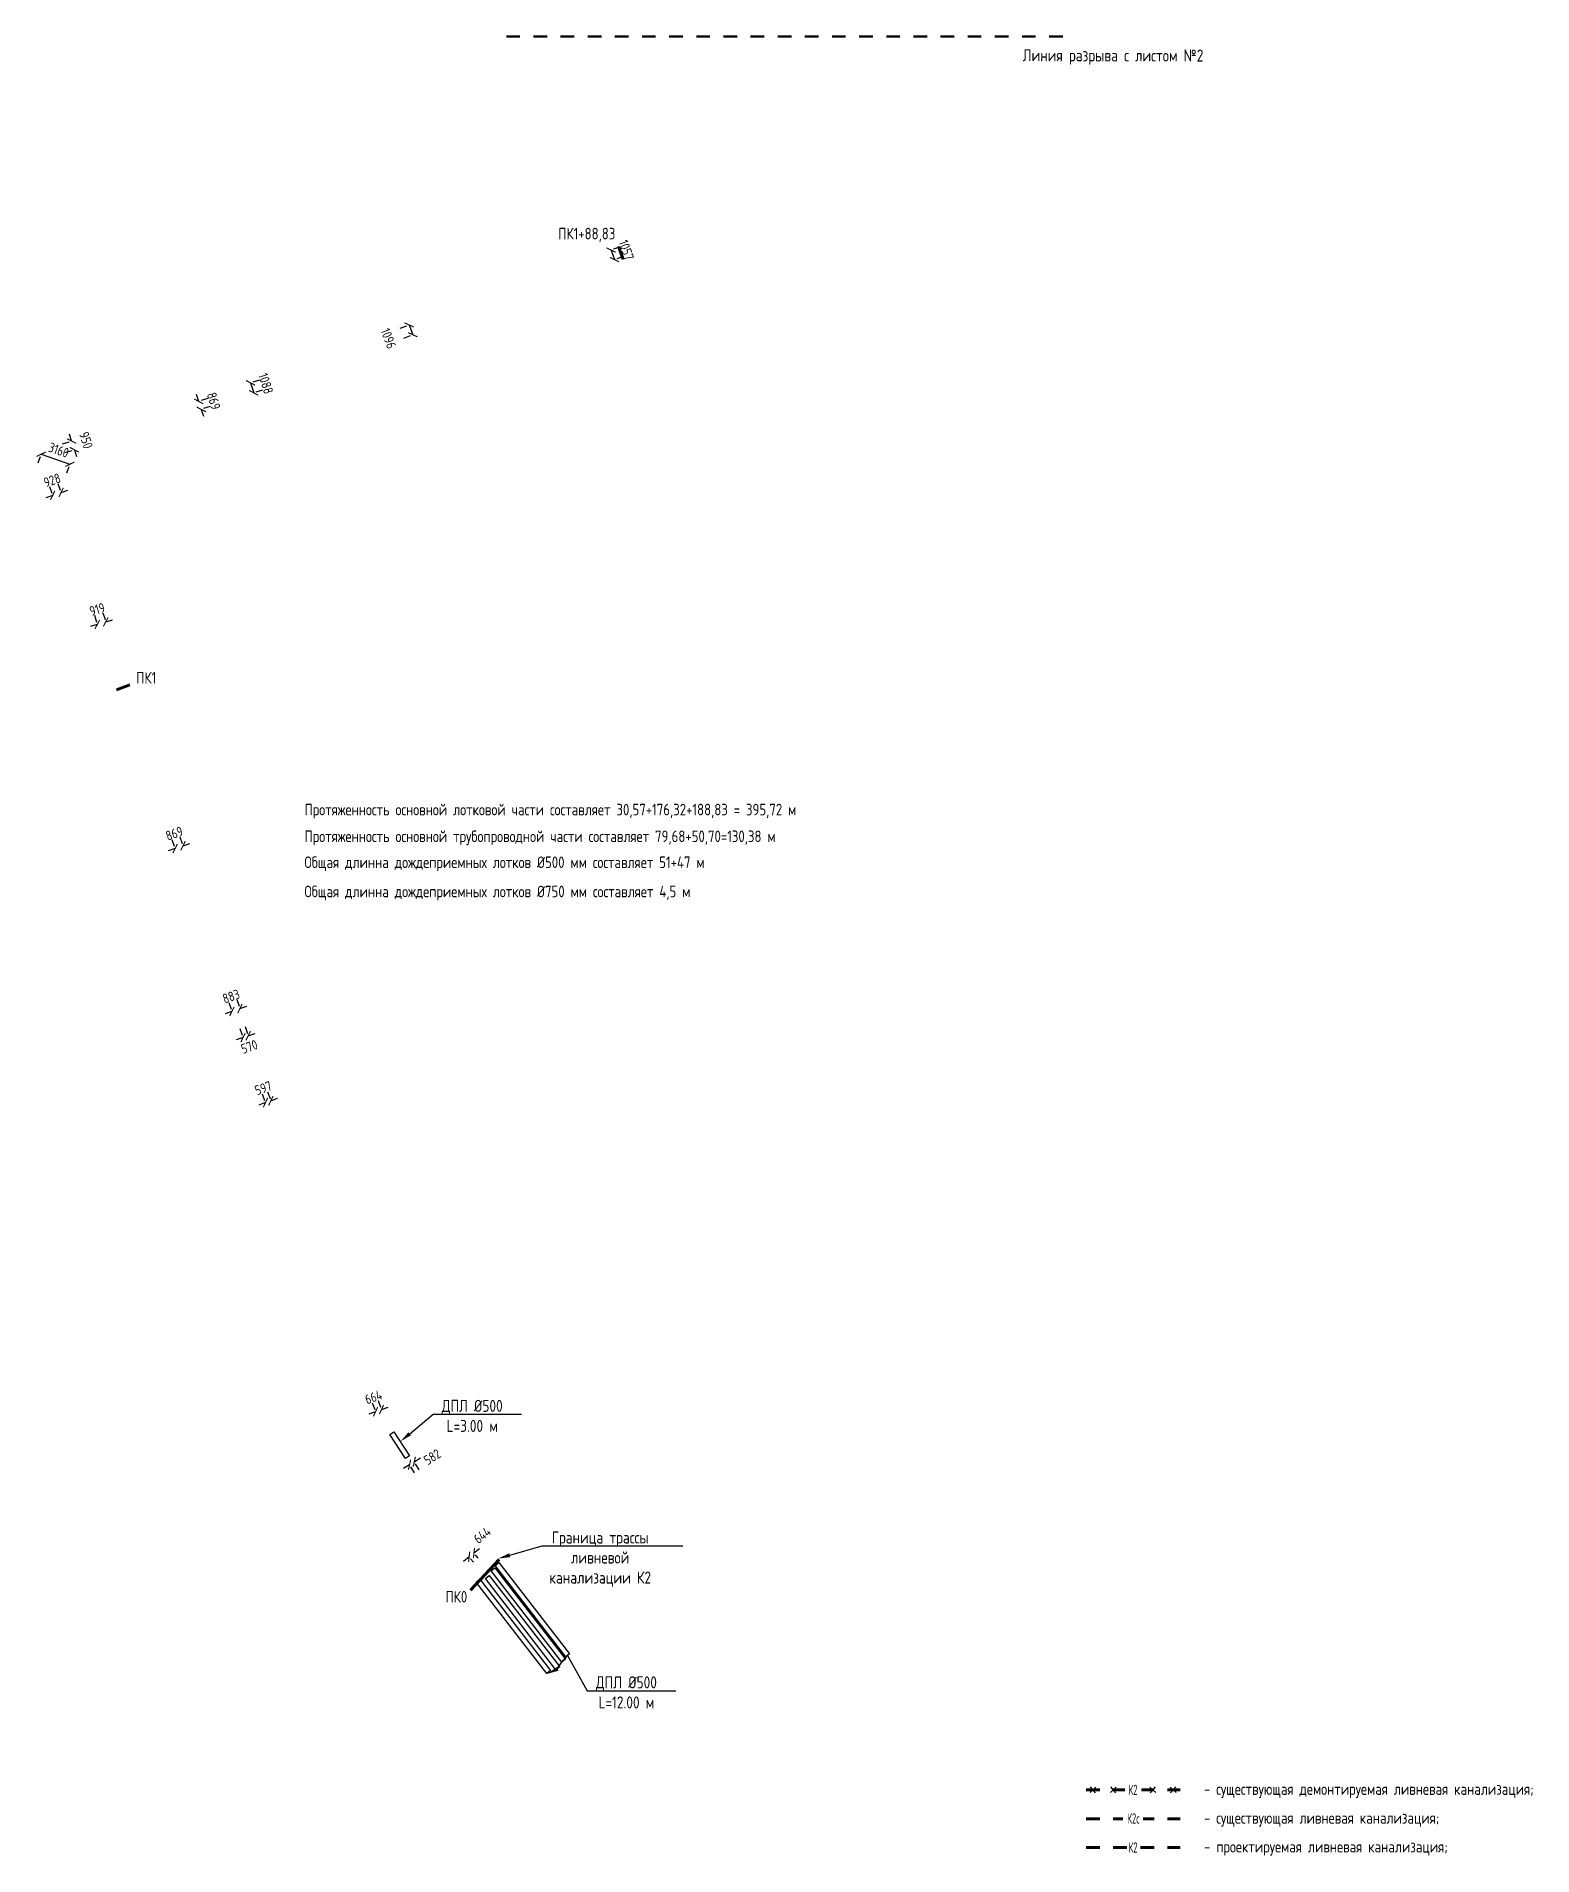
# Model space of a CAD drawing. Header units: millimetres. Extents: x 23834235 to 25435680, y -11289 to 22997815.
# Drawn here: x 24146342 to 24301934, y 22273787 to 22462879 of the extents above; entities that cross this region are included whole.
import ezdxf
from ezdxf import colors
from ezdxf.entities.mleader import LeaderData, LeaderLine
from ezdxf.math import Vec2, Vec3

# ---------------------------------------------------------------- set-up
doc = ezdxf.new("R2010")
doc.units = ezdxf.units.MM
doc.set_wipeout_variables(frame=1)
doc.linetypes.add('Штриховая', pattern=[2822.222233, 1411.111116, -1411.111116])
for name, color, linetype, lineweight in [('Text blocks_Ном._пера__28', 7, 'Continuous', 13), ('ВК_Текст', 7, 'Continuous', 25), ('Лотки К2', 30, 'Continuous', 30), ('Пикеты', 1, 'Continuous', 60), ('Труба К2', 7, 'Continuous', 60)]:
    doc.layers.add(name, color=color, linetype=linetype, lineweight=lineweight)
doc.layers.add('Выноски', color=7, linetype='Continuous')
doc.styles.add('GOST 2.304', font='GOST_type.ttf')
doc.styles.add('GOST_100', font='cs_gost2304.shx', dxfattribs={"width": 0.7, "height": 300})
doc.styles.get("Standard").update_dxf_attribs({"font": 'arial.ttf'})
doc.dimstyles.new('STANDARD$0', dxfattribs={"dimscale": 100, "dimtxt": 2.5, "dimasz": 1, "dimexe": 0.5, "dimexo": 2, "dimgap": 1, "dimtad": 1, "dimdec": 0, "dimzin": 0, "dimdsep": 46, "dimtxsty": 'Standard', "dimblk1": 'OBLIQUE', "dimblk2": 'OBLIQUE', "dimsah": 1, "dimcen": 2, "dimadec": 0, "dimazin": 0, "dimtfac": 1, "dimtdec": 4, "dimtofl": 0, "dimtmove": 2, "dimatfit": 3, "dimldrblk": 'OBLIQUE', "dimfxl": 1, "dimtolj": 1, "dimtzin": 0, "dimarcsym": 0})

msp = doc.modelspace()

# ---------------------------------------------------------------- texts
at = {"insert": (24248909.229, 22461544.265), "char_height": 1250, "attachment_point": 1, "rotation": 359.89890485, "style": 'GOST 2.304'}
msp.add_mtext_dynamic_manual_height_columns('Линия разрыва с листом №2', width=25694.82588, gutter_width=12.5, heights=[0], dxfattribs=at)
at = {"layer": 'Text blocks_Ном._пера__28', "style": 'GOST 2.304'}
for s, p in [('Протяженность основной лотковой части составляет 30,57+176,32+188,83 = 395,72 м', (24174225.692, 22381915)), ('Протяженность основной трубопроводной части составляет 79,68+50,70=130,38 м', (24174225.692, 22379135.408)), ('Общая длинна дождеприемных лотков %%C500 мм составляет 51+47 м ', (24174225.692, 22376438.699)), ('Общая длинна дождеприемных лотков %%C750 мм составляет 4,5 м ', (24174225.692, 22373398.505)), ('- существующая демонтируемая ливневая канализация;', (24267762.478, 22280103.815)), ('- существующая ливневая канализация;', (24267762.478, 22277108.933)), ('- проектируемая ливневая канализация;', (24267762.478, 22274114.052))]:
    msp.add_text(s, height=1200, dxfattribs=at).set_placement(p)
at = {"layer": 'Пикеты', "style": 'GOST 2.304'}
for s, p in [('ПК1+88,83', (24200608.943, 22441781.823, -228747)), ('ПК1', (24156724.327, 22395605.839, -344094)), ('ПК0', (24188885.353, 22300091.015, -101739))]:
    msp.add_text(s, height=1200, dxfattribs=at).set_placement(p)

# ---------------------------------------------------------------- blocks, each defined once
blk = doc.blocks.new('*U4')
at = {"color": 255}
blk.add_wipeout([(-200, 125), (200, 125), (200, -125), (-200, -125)], dxfattribs=at)
at = {"layer": 'ВК_Текст', "insert": (0, 0), "char_height": 250, "attachment_point": 5, "style": 'GOST_100'}
blk.add_mtext('К2', dxfattribs=at)
blk = doc.blocks.new('hdsgth')
at = {"color": 255}
blk.add_wipeout([(-1038, 533), (1038, 533), (1038, -533), (-1038, -533)], dxfattribs=at)
at = {"layer": 'ВК_Текст', "insert": (51, 25), "char_height": 1066.7, "attachment_point": 5, "rotation": 359.99126, "style": 'GOST_100'}
blk.add_mtext('К2c', dxfattribs=at)
blk = doc.blocks.new('_ArchTick')
at = {"color": 0, "linetype": 'ByBlock', "const_width": 0.15}
blk.add_lwpolyline([(-0.5, -0.5), (0.5, 0.5)], dxfattribs=at)
blk = doc.blocks.new('*D27')
at = {"color": 0, "lineweight": -2, "transparency": 16777216}
for p, q in [((24185641, 22314727), (24186276, 22315126)), ((24185148, 22314417), (24184513, 22314018)), ((24185667, 22313591), (24185281, 22314206)), ((24186160, 22313901), (24185774, 22314516))]:
    blk.add_line(p, q, dxfattribs=at)
at = {"color": 0, "lineweight": -2, "transparency": 16777216, "xscale": 750.0000000000001, "yscale": 750.0000000000001, "zscale": 750.0000000000001}
for p, rotation in [((24185148, 22314417), 32.16562743184361), ((24185641, 22314727), 212.1656274318436)]:
    blk.add_blockref('_ArchTick', p, dxfattribs=dict(at, rotation=rotation))
at = {"color": 0, "transparency": 16777216, "insert": (24187506, 22315227), "char_height": 1000, "attachment_point": 5, "rotation": 32.16563, "style": 'GOST 2.304'}
blk.add_mtext('\\A1;582', dxfattribs=at)
blk = doc.blocks.new('_Oblique')
at = {"color": 0, "linetype": 'ByBlock', "lineweight": -2}
blk.add_line((-0.5, -0.5), (0.5, 0.5), dxfattribs=at)
blk = doc.blocks.new('*D48')
at = {"color": 0, "lineweight": -2, "transparency": 16777216}
for p, q in [((24206103, 22440673), (24206459, 22439678)), ((24207037, 22441007), (24206339, 22440757)), ((24207393, 22440012), (24206694, 22439762))]:
    blk.add_line(p, q, dxfattribs=at)
at = {"color": 0, "lineweight": -2, "transparency": 16777216, "xscale": 750.0000000000001, "yscale": 750.0000000000001, "zscale": 750.0000000000001}
for p, rotation in [((24206103, 22440673), 109.65204921193), ((24206459, 22439678), 289.65204921193)]:
    blk.add_blockref('_ArchTick', p, dxfattribs=dict(at, rotation=rotation))
at = {"color": 0, "transparency": 16777216, "insert": (24207694, 22440680), "char_height": 1000, "attachment_point": 5, "rotation": 289.65205, "style": 'GOST 2.304'}
blk.add_mtext('\\A1;1057', dxfattribs=at)
blk = doc.blocks.new('*D49')
at = {"color": 0, "lineweight": -2, "transparency": 16777216}
for p, q in [((24184167, 22432538), (24184862, 22432803)), ((24185096, 22432891), (24185485, 22431867)), ((24184556, 22431514), (24185252, 22431778))]:
    blk.add_line(p, q, dxfattribs=at)
at = {"color": 0, "lineweight": -2, "transparency": 16777216, "xscale": 750.0000000000001, "yscale": 750.0000000000001, "zscale": 750.0000000000001}
for p, rotation in [((24185096, 22432891), 110.8243739397557), ((24185485, 22431867), 290.8243739397558)]:
    blk.add_blockref('_ArchTick', p, dxfattribs=dict(at, rotation=rotation))
at = {"color": 0, "transparency": 16777216, "insert": (24182951, 22431489), "char_height": 1000, "attachment_point": 5, "rotation": 290.82437, "style": 'GOST 2.304'}
blk.add_mtext('\\A1;1096', dxfattribs=at)
blk = doc.blocks.new('*D50')
at = {"color": 0, "lineweight": -2, "transparency": 16777216}
for p, q in [((24168612, 22426868), (24168939, 22425830)), ((24169530, 22427157), (24168850, 22426943)), ((24169857, 22426119), (24169177, 22425905))]:
    blk.add_line(p, q, dxfattribs=at)
at = {"color": 0, "lineweight": -2, "transparency": 16777216, "xscale": 750.0000000000001, "yscale": 750.0000000000001, "zscale": 750.0000000000001}
for p, rotation in [((24168612, 22426868), 107.4804676707504), ((24168939, 22425830), 287.4804676707504)]:
    blk.add_blockref('_ArchTick', p, dxfattribs=dict(at, rotation=rotation))
at = {"color": 0, "transparency": 16777216, "insert": (24170206, 22426800), "char_height": 1000, "attachment_point": 5, "rotation": 287.48047, "style": 'GOST 2.304'}
blk.add_mtext('\\A1;1088', dxfattribs=at)
blk = doc.blocks.new('*D51')
at = {"color": 0, "lineweight": -2, "transparency": 16777216}
for p, q in [((24163223, 22424941), (24162998, 22425657)), ((24164156, 22425235), (24163462, 22425016)), ((24164417, 22424406), (24163723, 22424188)), ((24163484, 22424112), (24163710, 22423397))]:
    blk.add_line(p, q, dxfattribs=at)
at = {"color": 0, "lineweight": -2, "transparency": 16777216, "xscale": 750.0000000000001, "yscale": 750.0000000000001, "zscale": 750.0000000000001}
for p, rotation in [((24163223, 22424941), 287.480467671033), ((24163484, 22424112), 107.480467671033)]:
    blk.add_blockref('_ArchTick', p, dxfattribs=dict(at, rotation=rotation))
at = {"color": 0, "transparency": 16777216, "insert": (24164786, 22424978), "char_height": 1000, "attachment_point": 5, "rotation": 287.48047, "style": 'GOST 2.304'}
blk.add_mtext('\\A1;869', dxfattribs=at)
blk = doc.blocks.new('*D52')
at = {"color": 0, "lineweight": -2, "transparency": 16777216}
for p, q in [((24149053, 22420515), (24149764, 22420744)), ((24150002, 22420820), (24149772, 22421534)), ((24149344, 22419611), (24150055, 22419840)), ((24150293, 22419917), (24150523, 22419203))]:
    blk.add_line(p, q, dxfattribs=at)
at = {"color": 0, "lineweight": -2, "transparency": 16777216, "xscale": 750.0000000000001, "yscale": 750.0000000000001, "zscale": 750.0000000000001}
for p, rotation in [((24150002, 22420820), 287.8558469475789), ((24150293, 22419917), 107.8558469475789)]:
    blk.add_blockref('_ArchTick', p, dxfattribs=dict(at, rotation=rotation))
at = {"color": 0, "transparency": 16777216, "insert": (24151511, 22420900), "char_height": 1000, "attachment_point": 5, "rotation": 287.85585, "style": 'GOST 2.304'}
blk.add_mtext('\\A1;950', dxfattribs=at)
blk = doc.blocks.new('*D53')
at = {"color": 0, "lineweight": -2, "transparency": 16777216}
for p, q in [((24146528, 22418542), (24146762, 22419213)), ((24146844, 22419449), (24149827, 22418409)), ((24149511, 22417502), (24149745, 22418173))]:
    blk.add_line(p, q, dxfattribs=at)
at = {"color": 0, "lineweight": -2, "transparency": 16777216, "xscale": 750.0000000000001, "yscale": 750.0000000000001, "zscale": 750.0000000000001}
for p, rotation in [((24146844, 22419449), 160.7805502903515), ((24149827, 22418409), 340.7805502903515)]:
    blk.add_blockref('_ArchTick', p, dxfattribs=dict(at, rotation=rotation))
at = {"color": 0, "transparency": 16777216, "insert": (24148665, 22419874), "char_height": 1000, "attachment_point": 5, "rotation": 340.78055, "style": 'GOST 2.304'}
blk.add_mtext('\\A1;3160', dxfattribs=at)
blk = doc.blocks.new('*D54')
at = {"color": 0, "lineweight": -2, "transparency": 16777216}
for p, q in [((24148039, 22415174), (24147331, 22414928)), ((24147714, 22416110), (24147957, 22415411)), ((24148590, 22416415), (24148833, 22415715)), ((24148915, 22415479), (24149624, 22415725))]:
    blk.add_line(p, q, dxfattribs=at)
at = {"color": 0, "lineweight": -2, "transparency": 16777216, "xscale": 750.0000000000001, "yscale": 750.0000000000001, "zscale": 750.0000000000001}
for p, rotation in [((24148039, 22415174), 19.17473161991121), ((24148915, 22415479), 199.1747316199112)]:
    blk.add_blockref('_ArchTick', p, dxfattribs=dict(at, rotation=rotation))
at = {"color": 0, "transparency": 16777216, "insert": (24147984, 22416745), "char_height": 1000, "attachment_point": 5, "rotation": 19.17473, "style": 'GOST 2.304'}
blk.add_mtext('\\A1;928', dxfattribs=at)
blk = doc.blocks.new('*D55')
at = {"color": 0, "lineweight": -2, "transparency": 16777216}
for p, q in [((24181264, 22320848), (24181522, 22320154)), ((24181887, 22321079), (24182144, 22320385)), ((24182231, 22320151), (24182934, 22320411)), ((24181609, 22319920), (24180905, 22319659))]:
    blk.add_line(p, q, dxfattribs=at)
at = {"color": 0, "lineweight": -2, "transparency": 16777216, "xscale": 750.0000000000001, "yscale": 750.0000000000001, "zscale": 750.0000000000001}
for p, rotation in [((24181609, 22319920), 20.33294513926008), ((24182231, 22320151), 200.3329451392601)]:
    blk.add_blockref('_ArchTick', p, dxfattribs=dict(at, rotation=rotation))
at = {"color": 0, "transparency": 16777216, "insert": (24181398, 22321442), "char_height": 1000, "attachment_point": 5, "rotation": 20.33295, "style": 'GOST 2.304'}
blk.add_mtext('\\A1;664', dxfattribs=at)
blk = doc.blocks.new('*D56')
at = {"color": 0, "lineweight": -2, "transparency": 16777216}
for p, q in [((24152677, 22401754), (24151960, 22401532)), ((24152382, 22402706), (24152603, 22401993)), ((24153260, 22402978), (24153481, 22402265)), ((24153555, 22402026), (24154271, 22402247))]:
    blk.add_line(p, q, dxfattribs=at)
at = {"color": 0, "lineweight": -2, "transparency": 16777216, "xscale": 750.0000000000001, "yscale": 750.0000000000001, "zscale": 750.0000000000001}
for p, rotation in [((24152677, 22401754), 17.19243341497191), ((24153555, 22402026), 197.192433414972)]:
    blk.add_blockref('_ArchTick', p, dxfattribs=dict(at, rotation=rotation))
at = {"color": 0, "transparency": 16777216, "insert": (24152672, 22403324), "char_height": 1000, "attachment_point": 5, "rotation": 17.19243, "style": 'GOST 2.304'}
blk.add_mtext('\\A1;919', dxfattribs=at)
blk = doc.blocks.new('*D57')
at = {"color": 0, "lineweight": -2, "transparency": 16777216}
for p, q in [((24160443, 22379403), (24160688, 22378700)), ((24161264, 22379689), (24161509, 22378985)), ((24161591, 22378749), (24162299, 22378996)), ((24160770, 22378463), (24160062, 22378217))]:
    blk.add_line(p, q, dxfattribs=at)
at = {"color": 0, "lineweight": -2, "transparency": 16777216, "xscale": 750.0000000000001, "yscale": 750.0000000000001, "zscale": 750.0000000000001}
for p, rotation in [((24160770, 22378463), 19.19764094330765), ((24161591, 22378749), 199.1976409433076)]:
    blk.add_blockref('_ArchTick', p, dxfattribs=dict(at, rotation=rotation))
at = {"color": 0, "transparency": 16777216, "insert": (24160687, 22380024), "char_height": 1000, "attachment_point": 5, "rotation": 19.19764, "style": 'GOST 2.304'}
blk.add_mtext('\\A1;869', dxfattribs=at)
blk = doc.blocks.new('*D58')
at = {"color": 0, "lineweight": -2, "transparency": 16777216}
for p, q in [((24166348, 22362468), (24166593, 22361770)), ((24167181, 22362760), (24167426, 22362062)), ((24167509, 22361826), (24168216, 22362074)), ((24166676, 22361534), (24165968, 22361286))]:
    blk.add_line(p, q, dxfattribs=at)
at = {"color": 0, "lineweight": -2, "transparency": 16777216, "xscale": 750.0000000000001, "yscale": 750.0000000000001, "zscale": 750.0000000000001}
for p, rotation in [((24166676, 22361534), 19.33773790029869), ((24167509, 22361826), 199.3377379002986)]:
    blk.add_blockref('_ArchTick', p, dxfattribs=dict(at, rotation=rotation))
at = {"color": 0, "transparency": 16777216, "insert": (24166595, 22363096), "char_height": 1000, "attachment_point": 5, "rotation": 19.33774, "style": 'GOST 2.304'}
blk.add_mtext('\\A1;883', dxfattribs=at)
blk = doc.blocks.new('*D59')
at = {"color": 0, "lineweight": -2, "transparency": 16777216}
for p, q in [((24167834, 22358821), (24167126, 22358574)), ((24167506, 22359765), (24167752, 22359057)), ((24168044, 22359952), (24168291, 22359244)), ((24168373, 22359008), (24169081, 22359255))]:
    blk.add_line(p, q, dxfattribs=at)
at = {"color": 0, "lineweight": -2, "transparency": 16777216, "xscale": 750.0000000000001, "yscale": 750.0000000000001, "zscale": 750.0000000000001}
for p, rotation in [((24167834, 22358821), 19.18886903696524), ((24168373, 22359008), 199.1888690369652)]:
    blk.add_blockref('_ArchTick', p, dxfattribs=dict(at, rotation=rotation))
at = {"color": 0, "transparency": 16777216, "insert": (24168488, 22357868), "char_height": 1000, "attachment_point": 5, "rotation": 19.18887, "style": 'GOST 2.304'}
blk.add_mtext('\\A1;570', dxfattribs=at)
blk = doc.blocks.new('*D60')
at = {"color": 0, "lineweight": -2, "transparency": 16777216}
for p, q in [((24169829, 22352981), (24170080, 22352285)), ((24170390, 22353183), (24170641, 22352488)), ((24170726, 22352252), (24171431, 22352507)), ((24170164, 22352050), (24169459, 22351796))]:
    blk.add_line(p, q, dxfattribs=at)
at = {"color": 0, "lineweight": -2, "transparency": 16777216, "xscale": 750.0000000000001, "yscale": 750.0000000000001, "zscale": 750.0000000000001}
for p, rotation in [((24170164, 22352050), 19.83123365021472), ((24170726, 22352252), 199.8312336502147)]:
    blk.add_blockref('_ArchTick', p, dxfattribs=dict(at, rotation=rotation))
at = {"color": 0, "transparency": 16777216, "insert": (24169936, 22353563), "char_height": 1000, "attachment_point": 5, "rotation": 19.83123, "style": 'GOST 2.304'}
blk.add_mtext('\\A1;597', dxfattribs=at)
blk = doc.blocks.new('*D61')
at = {"color": 0, "lineweight": -2, "transparency": 16777216}
for p, q in [((24191849, 22305250), (24192433, 22305720)), ((24191347, 22304846), (24190762, 22304375)), ((24191798, 22304285), (24191503, 22304651)), ((24192300, 22304689), (24192005, 22305055))]:
    blk.add_line(p, q, dxfattribs=at)
at = {"color": 0, "lineweight": -2, "transparency": 16777216, "xscale": 750.0000000000001, "yscale": 750.0000000000001, "zscale": 750.0000000000001}
for p, rotation in [((24191347, 22304846), 38.82638428892812), ((24191849, 22305250), 218.8263842889282)]:
    blk.add_blockref('_ArchTick', p, dxfattribs=dict(at, rotation=rotation))
at = {"color": 0, "transparency": 16777216, "insert": (24192706, 22307092), "char_height": 1000, "attachment_point": 5, "rotation": 38.82638, "style": 'GOST 2.304'}
blk.add_mtext('\\A1;644', dxfattribs=at)

# ---------------------------------------------------------------- dimensions: what is measured, and where the dimension line sits
for p1, p2, distance, picture, middle in [((24206095.471, 22440670.478), (24206450.839, 22439675.351), 8.148, '*D48', (24207693.793, 22440680.236)), ((24185101.253, 22432893.58), (24185490.829, 22431869.327), -5.905, '*D49', (24182950.829, 22431489.45)), ((24168576.253, 22426857.077), (24168903.18, 22425818.963), 37.394, '*D50', (24170206.454, 22426799.931)), ((24163202.254, 22424934.58), (24163463.256, 22424105.8), 22.129, '*D51', (24164785.614, 22424977.73)), ((24146856.753, 22419486.082), (24149840.248, 22418445.984), -39.135, '*D53', (24148665.04, 22419874.019)), ((24148918.254, 22415470.58), (24148042.11, 22415165.907), -9.061, '*D54', (24147984.178, 22416744.596)), ((24152677.674, 22401750.58), (24153555.851, 22402022.294), 3.584, '*D56', (24152672.119, 22403323.52)), ((24160772.096, 22378458.654), (24161592.566, 22378744.334), 5.123, '*D57', (24160687.052, 22380023.93)), ((24166679.081, 22361524.584), (24167511.82, 22361816.821), 9.842, '*D58', (24166595.369, 22363095.701)), ((24170167.924, 22352040.346), (24170729.055, 22352242.712), 10.315, '*D60', (24169935.872, 22353562.948)), ((24181611.936, 22319910.761), (24182234.469, 22320141.45), 9.752, '*D55', (24181398.353, 22321442.453))]:
    dim = msp.add_aligned_dim(p1=p1, p2=p2, distance=distance, dimstyle='STANDARD$0', override={"dimscale": 500, "dimtxt": 2, "dimasz": 1.5, "dimtxsty": 'GOST 2.304', "dimblk1": 'ArchTick', "dimblk2": 'ArchTick'})
    dim.commit()
    dim.dimension.update_dxf_attribs({"geometry": picture, "text_midpoint": middle})
for base, p1, p2, angle, picture, middle in [((24150001.95, 22420820.413), (24150296.254, 22419917.58), (24150005.089, 22420821.424), 107.85584695, '*D52', (24151511.108, 22420900.223)), ((24168372.789, 22359008.115), (24167834.494, 22358820.69), (24168372.816, 22359008.036), 19.18886904, '*D59', (24168487.632, 22357868.054)), ((24185640.755, 22314727.221), (24185134.992, 22314437.387), (24185628.03, 22314747.456), 32.16562743, '*D27', (24187505.557, 22315227.162)), ((24191848.757, 22305249.503), (24191171.253, 22305063.58), (24191673.254, 22305467.58), 38.82638429, '*D61', (24192705.657, 22307092.33))]:
    dim = msp.add_linear_dim(base=base, p1=p1, p2=p2, angle=angle, dimstyle='STANDARD$0', override={"dimscale": 500, "dimtxt": 2, "dimasz": 1.5, "dimtxsty": 'GOST 2.304', "dimblk1": 'ArchTick', "dimblk2": 'ArchTick'})
    dim.commit()
    dim.dimension.update_dxf_attribs({"geometry": picture, "text_midpoint": middle, "dimtype": 161})

# ---------------------------------------------------------------- linework, layer by layer
at = {"color": 1, "linetype": 'Штриховая', "lineweight": 50}
msp.add_line((24195217.249, 22462878.662, 115163), (24253090.92, 22462878.662, 115163), dxfattribs=at)
for p, q in [((24256529.569, 22280888.334, 72631.988), (24255914.199, 22280354.315, -72639.161)), ((24256488.893, 22280313.639, 72631.988), (24255954.874, 22280929.01, -72639.161)), ((24264252.028, 22280888.334, 72631.988), (24264867.398, 22280354.315, -72639.161)), ((24264292.703, 22280313.639, 72631.988), (24264826.723, 22280929.01, -72639.161))]:
    msp.add_line(p, q)
at = {"layer": 'Лотки К2'}
for points in [[(24183519.814, 22317845.226), (24185159.221, 22315332.789), (24184740.482, 22315059.554), (24183101.074, 22317571.992)], [(24194023.384, 22303685.717), (24201363.154, 22294192.152), (24200967.589, 22293886.328), (24193627.819, 22303379.893)], [(24194447.603, 22304250.997), (24201787.373, 22294757.432), (24201391.808, 22294451.608), (24194052.038, 22303945.173)], [(24192467.675, 22302521.15), (24199807.446, 22293027.585), (24199411.88, 22292721.761), (24192072.11, 22302215.326)], [(24193429.473, 22302898.094), (24200769.243, 22293404.529), (24200373.678, 22293098.706), (24193033.908, 22302592.271)]]:
    msp.add_lwpolyline(points, close=True, dxfattribs=at)
at = {"layer": 'Пикеты', "color": 240, "lineweight": 70, "true_color": 0xed1f24}
for p, q in [((24207367.939, 22439692.712), (24206869.531, 22441056.107)), ((24156052.72, 22395479.2), (24154691.363, 22394975.251)), ((24191486.225, 22301390.208), (24194462.235, 22304569.622))]:
    msp.add_line(p, q, dxfattribs=at)
at = {"layer": 'Труба К2', "linetype": 'Штриховая'}
for p, q in [((24255510.041, 22280621.359), (24265271.556, 22280621.359)), ((24255510.041, 22277626.478), (24265271.556, 22277626.478))]:
    msp.add_line(p, q, dxfattribs=at)

# ---------------------------------------------------------------- block references
at = {"layer": 'ВК_Текст', "xscale": 4.266666666666672, "yscale": 4.266666666666672, "zscale": 4.266666666666672}
msp.add_blockref('*U4', (24260390.717, 22274631.596), dxfattribs=at)

msp.set_redraw_order([(e.dxf.handle, doc.entitydb.next_handle()) for e in msp.query("TEXT MTEXT ATTDEF DIMENSION ARC_DIMENSION")])  # texts and dimensions are drawn at this point

# ---------------------------------------------------------------- leaders
at = {"layer": 'Выноски', "color": 0, "lineweight": -2}
ml = msp.add_multileader_mtext('Standard', dxfattribs=at)
ml.set_content('{\\C0;ДПЛ %%C500\\PL=3.00 м}', color=5, style='GOST 2.304')
ml.set_leader_properties(lineweight=-3)
ml.build(insert=Vec2(0, 0))
ml.multileader.update_dxf_attribs({"text_left_attachment_type": 6, "text_right_attachment_type": 6, "dogleg_length": 1, "arrow_head_size": 1250, "scale": 500})
ctx = ml.context
ctx.base_point, ctx.scale, ctx.char_height, ctx.arrow_head_size, ctx.landing_gap_size, ctx.plane_origin = Vec3(24187694.437, 22319659.589), 500, 1250, 1250, 900, Vec3(24186457.237, 22295935.208)
ctx.left_attachment, ctx.right_attachment, ctx.text_align_type = 6, 6, 1
notes = []
notes.append((ctx, [(0, (1, 1, 0), (24187594.589, 22319659.589), (1, 0), 99.848, [(1, [(24184206.962, 22316833.86)], 0, [])])]))
ctx.mtext.insert, ctx.mtext.alignment, ctx.mtext.flow_direction = Vec3(24191663.593, 22321159.589), 2, 5
ml = msp.add_multileader_mtext('Standard', dxfattribs=at)
ml.set_content('{\\C0;Граница трассы\\Pливневой\\Pканализации К2}', color=5, style='GOST 2.304')
ml.set_leader_properties(lineweight=-3)
ml.build(insert=Vec2(0, 0))
ml.multileader.update_dxf_attribs({"text_left_attachment_type": 6, "text_right_attachment_type": 6, "dogleg_length": 1, "arrow_head_size": 1250, "scale": 500})
ctx = ml.context
ctx.base_point, ctx.scale, ctx.char_height, ctx.arrow_head_size, ctx.landing_gap_size, ctx.plane_origin = Vec3(24199036.938, 22305978.262), 500, 1250, 1250, 900, Vec3(24201904.413, 22301322.095)
ctx.left_attachment, ctx.right_attachment, ctx.text_align_type = 6, 6, 1
notes.append((ctx, [(0, (1, 1, 0), (24198937.091, 22305978.262), (1, 0), 99.848, [(1, [(24194359.719, 22304665.58)], 0, [])])]))
ctx.mtext.insert, ctx.mtext.alignment, ctx.mtext.flow_direction = Vec3(24204971.338, 22307478.262), 2, 5
ml = msp.add_multileader_mtext('Standard', dxfattribs=at)
ml.set_content('{\\C0;ДПЛ %%C500\\PL=12.00 м}', color=5, style='GOST 2.304')
ml.set_leader_properties(lineweight=-3)
ml.build(insert=Vec2(0, 0))
ml.multileader.update_dxf_attribs({"text_left_attachment_type": 6, "text_right_attachment_type": 6, "dogleg_length": 1, "arrow_head_size": 1250, "scale": 500})
ctx = ml.context
ctx.base_point, ctx.scale, ctx.char_height, ctx.arrow_head_size, ctx.landing_gap_size, ctx.plane_origin = Vec3(24203728.413, 22290921.821, 105124), 500, 1250, 1250, 900, Vec3(24187739.819, 22268082.115, 105124)
ctx.left_attachment, ctx.right_attachment, ctx.text_align_type = 6, 6, 1
notes.append((ctx, [(0, (1, 1, 0), (24203628.566, 22290921.821, 105124), (1, 0), 99.848, [(4, [(24199419.934, 22292667.564, 105124), (24200411.834, 22293128.205, 105124), (24200967.589, 22293886.328, 105124), (24201589.59, 22294604.52, 105124)], 0, [])])]))
ctx.mtext.insert, ctx.mtext.alignment, ctx.mtext.flow_direction = Vec3(24207697.57, 22292421.821, 105124), 2, 5
for ctx, leaders in notes:
    for number, flags, end, landing, length, lines in leaders:
        leader = LeaderData()
        leader.index, (leader.has_last_leader_line, leader.has_dogleg_vector, leader.attachment_direction) = number, flags
        leader.last_leader_point, leader.dogleg_vector, leader.dogleg_length = Vec3(end), Vec3(landing), length
        for number, points, colour, breaks in lines:
            line = LeaderLine()
            line.index, line.vertices, line.color, line.breaks = number, Vec3.list(points), colors.encode_raw_color(colour), breaks
            leader.lines.append(line)
        ctx.leaders.append(leader)

# ---------------------------------------------------------------- next in the draw order: linework, layer by layer
at = {"layer": 'Труба К2', "linetype": 'Штриховая'}
msp.add_line((24255510.041, 22274631.596), (24265271.556, 22274631.596), dxfattribs=at)

# ---------------------------------------------------------------- next in the draw order: block references
msp.add_blockref('hdsgth', (24260390.798, 22277626.636))
at = {"layer": 'ВК_Текст', "xscale": 4.266666666666672, "yscale": 4.266666666666672, "zscale": 4.266666666666672}
msp.add_blockref('*U4', (24260390.798, 22280621.359), dxfattribs=at)

# ---------------------------------------------------------------- next in the draw order: linework, layer by layer
for p, q in [((24258638.692, 22280888.334, 72643.822), (24258023.322, 22280354.315, -72627.327)), ((24258598.017, 22280313.639, 72643.822), (24258063.998, 22280929.01, -72627.327)), ((24262142.905, 22280888.334, 72643.822), (24262758.275, 22280354.315, -72627.327)), ((24262183.58, 22280313.639, 72643.822), (24262717.599, 22280929.01, -72627.327))]:
    msp.add_line(p, q)

doc.saveas('drawing.dxf')
